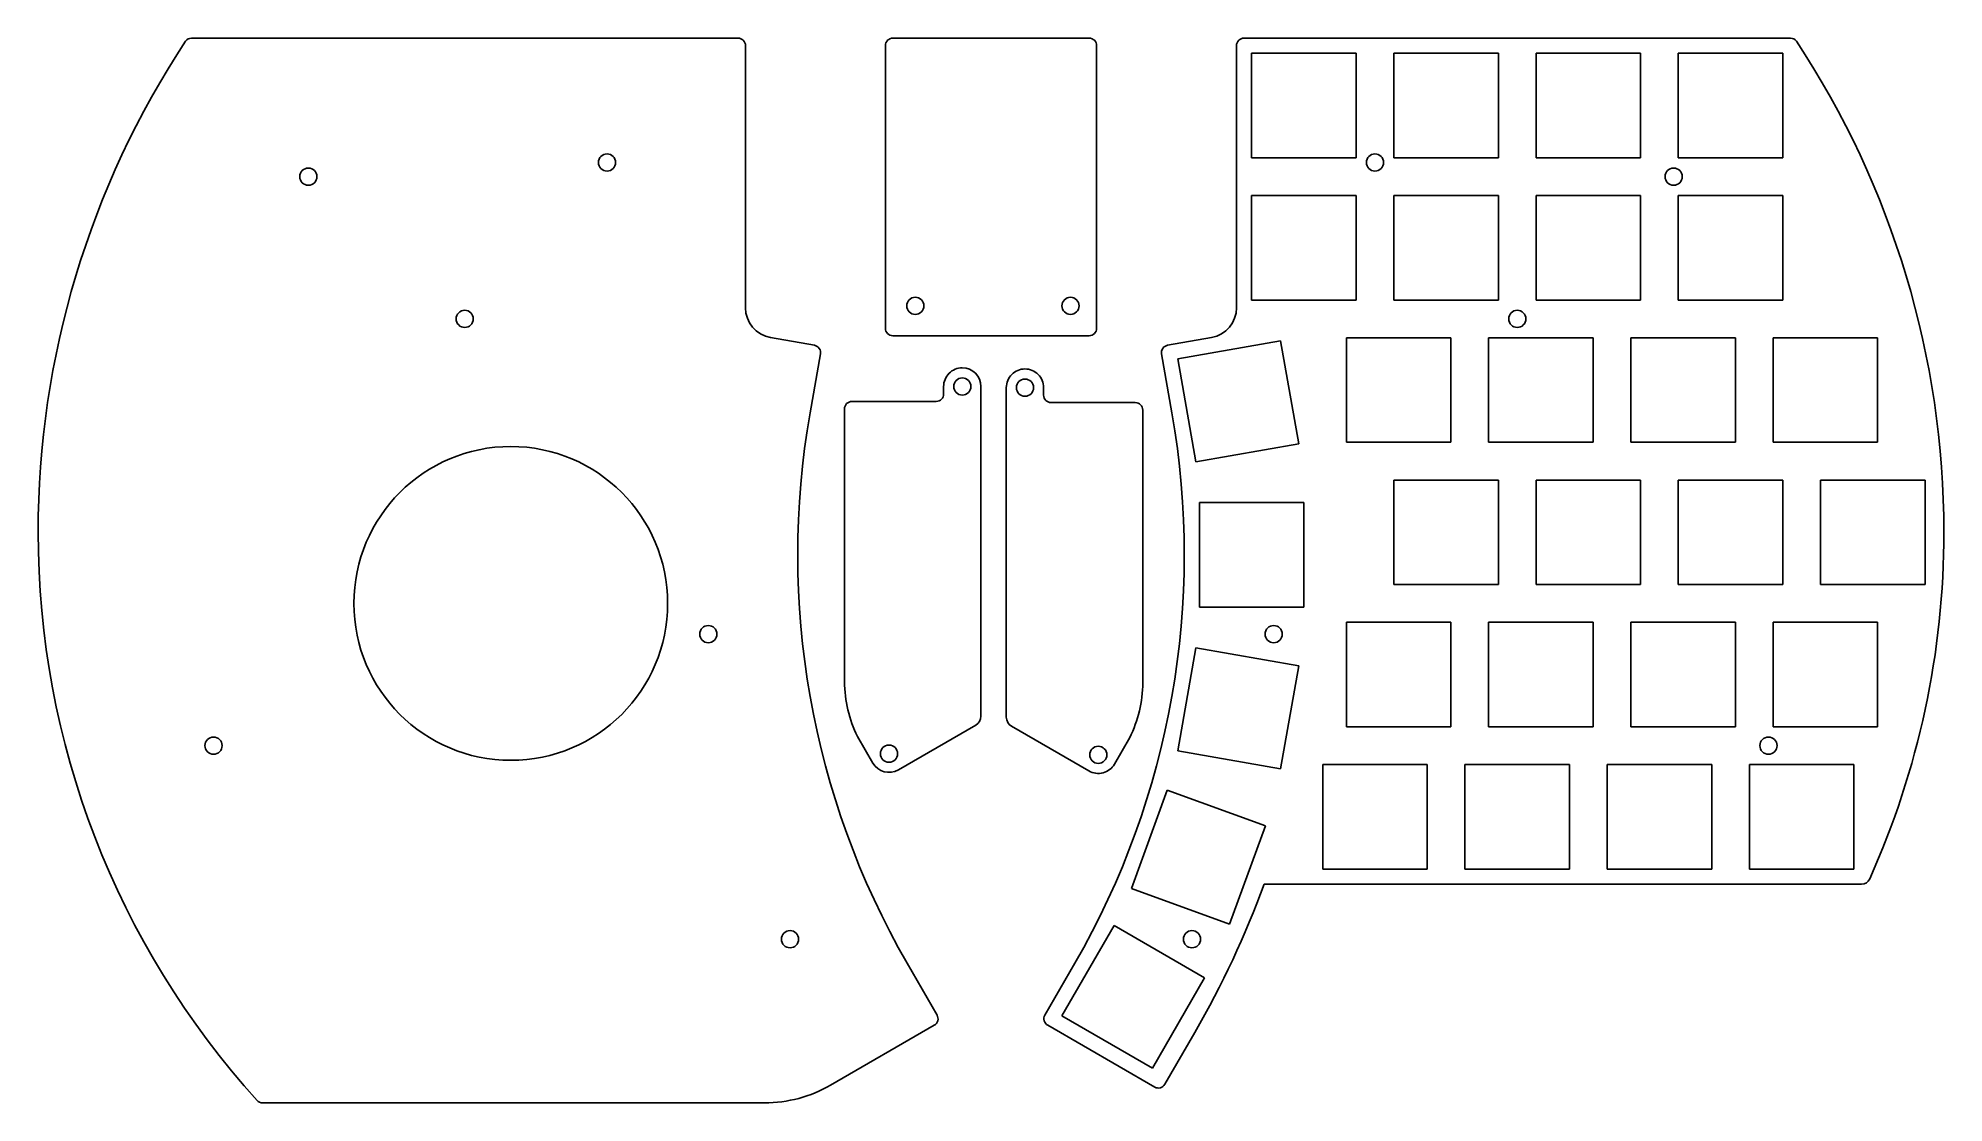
# Model space of a CAD drawing. Extents: x 19 to 274, y -170 to -27.
import ezdxf

# ---------------------------------------------------------------- set-up
doc = ezdxf.new("R2010")
doc.units = 0
for name, color, linetype in [('Solid', 7, 'CONTINUOUS'), ('Solid001', 7, 'CONTINUOUS'), ('Solid002', 7, 'CONTINUOUS'), ('Solid003', 7, 'CONTINUOUS'), ('Solid004', 7, 'CONTINUOUS')]:
    doc.layers.add(name, color=color, linetype=linetype)

msp = doc.modelspace()

# ---------------------------------------------------------------- linework, layer by layer
at = {"layer": 'Solid'}
for p, q in [((180.318, -27.2968), (253.517, -27.2968)), ((180.318, -27.2968, 1.6), (253.517, -27.2968, 1.6)), ((180.318, -27.2968), (180.318, -27.2968, 1.6)), ((180.318, -27.2968), (180.318, -27.2968, 1.6)), ((180.318, -27.2968, 1.6), (253.517, -27.2968, 1.6)), ((180.318, -27.2968), (253.517, -27.2968)), ((253.517, -27.2968), (253.517, -27.2968, 1.6)), ((253.517, -27.2968), (253.517, -27.2968, 1.6)), ((254.317, -27.7168), (254.317, -27.7168, 1.6)), ((254.317, -27.7168), (254.317, -27.7168, 1.6)), ((179.317, -63.3972), (179.318, -28.2968)), ((179.317, -63.3972, 1.6), (179.318, -28.2968, 1.6)), ((179.317, -63.3972, 1.6), (179.318, -28.2968, 1.6)), ((179.317, -63.3972), (179.318, -28.2968)), ((179.318, -28.2968), (179.318, -28.2968, 1.6)), ((179.318, -28.2968), (179.318, -28.2968, 1.6)), ((181.342, -29.322), (195.342, -29.322)), ((181.342, -43.322), (181.342, -29.322)), ((181.342, -29.322, 1.6), (195.342, -29.322, 1.6)), ((181.342, -43.322, 1.6), (181.342, -29.322, 1.6)), ((181.342, -29.322), (181.342, -29.322, 1.6)), ((181.342, -29.322, 1.6), (195.342, -29.322, 1.6)), ((181.342, -29.322), (195.342, -29.322)), ((181.342, -43.322, 1.6), (181.342, -29.322, 1.6)), ((181.342, -29.322), (181.342, -29.322, 1.6)), ((181.342, -43.322), (181.342, -29.322)), ((195.342, -29.322), (195.342, -43.322)), ((195.342, -29.322, 1.6), (195.342, -43.322, 1.6)), ((195.342, -29.322), (195.342, -29.322, 1.6)), ((195.342, -29.322), (195.342, -29.322, 1.6)), ((195.342, -29.322, 1.6), (195.342, -43.322, 1.6)), ((195.342, -29.322), (195.342, -43.322)), ((214.392, -29.322), (200.392, -29.322)), ((200.392, -29.322), (200.392, -43.322)), ((214.392, -29.322, 1.6), (200.392, -29.322, 1.6)), ((200.392, -29.322, 1.6), (200.392, -43.322, 1.6)), ((200.392, -29.322), (200.392, -29.322, 1.6)), ((200.392, -29.322, 1.6), (200.392, -43.322, 1.6)), ((200.392, -29.322), (200.392, -43.322)), ((214.392, -29.322, 1.6), (200.392, -29.322, 1.6)), ((200.392, -29.322), (200.392, -29.322, 1.6)), ((214.392, -29.322), (200.392, -29.322)), ((214.392, -43.322), (214.392, -29.322)), ((214.392, -43.322, 1.6), (214.392, -29.322, 1.6)), ((214.392, -29.322), (214.392, -29.322, 1.6)), ((214.392, -43.322, 1.6), (214.392, -29.322, 1.6)), ((214.392, -29.322), (214.392, -29.322, 1.6)), ((214.392, -43.322), (214.392, -29.322)), ((233.442, -29.322), (219.442, -29.322)), ((219.442, -29.322), (219.442, -43.322)), ((233.442, -29.322, 1.6), (219.442, -29.322, 1.6)), ((219.442, -29.322, 1.6), (219.442, -43.322, 1.6)), ((233.442, -29.322, 1.6), (219.442, -29.322, 1.6)), ((219.442, -29.322), (219.442, -29.322, 1.6)), ((233.442, -29.322), (219.442, -29.322)), ((219.442, -29.322), (219.442, -29.322, 1.6)), ((219.442, -29.322, 1.6), (219.442, -43.322, 1.6)), ((219.442, -29.322), (219.442, -43.322)), ((233.442, -43.322), (233.442, -29.322)), ((233.442, -43.322, 1.6), (233.442, -29.322, 1.6)), ((233.442, -29.322), (233.442, -29.322, 1.6)), ((233.442, -43.322, 1.6), (233.442, -29.322, 1.6)), ((233.442, -29.322), (233.442, -29.322, 1.6)), ((233.442, -43.322), (233.442, -29.322)), ((252.492, -29.322), (238.492, -29.322)), ((238.492, -29.322), (238.492, -43.322)), ((252.492, -29.322, 1.6), (238.492, -29.322, 1.6)), ((238.492, -29.322, 1.6), (238.492, -43.322, 1.6)), ((252.492, -29.322, 1.6), (238.492, -29.322, 1.6)), ((238.492, -29.322), (238.492, -29.322, 1.6)), ((252.492, -29.322), (238.492, -29.322)), ((238.492, -29.322), (238.492, -29.322, 1.6)), ((238.492, -29.322, 1.6), (238.492, -43.322, 1.6)), ((238.492, -29.322), (238.492, -43.322)), ((252.492, -43.322), (252.492, -29.322)), ((252.492, -43.322, 1.6), (252.492, -29.322, 1.6)), ((252.492, -29.322), (252.492, -29.322, 1.6)), ((252.492, -43.322, 1.6), (252.492, -29.322, 1.6)), ((252.492, -29.322), (252.492, -29.322, 1.6)), ((252.492, -43.322), (252.492, -29.322)), ((195.342, -43.322), (181.342, -43.322)), ((195.342, -43.322, 1.6), (181.342, -43.322, 1.6)), ((195.342, -43.322, 1.6), (181.342, -43.322, 1.6)), ((181.342, -43.322), (181.342, -43.322, 1.6)), ((195.342, -43.322), (181.342, -43.322)), ((181.342, -43.322), (181.342, -43.322, 1.6)), ((195.342, -43.322), (195.342, -43.322, 1.6)), ((195.342, -43.322), (195.342, -43.322, 1.6)), ((200.392, -43.322), (214.392, -43.322)), ((200.392, -43.322, 1.6), (214.392, -43.322, 1.6)), ((200.392, -43.322), (200.392, -43.322, 1.6)), ((200.392, -43.322, 1.6), (214.392, -43.322, 1.6)), ((200.392, -43.322), (214.392, -43.322)), ((200.392, -43.322), (200.392, -43.322, 1.6)), ((214.392, -43.322), (214.392, -43.322, 1.6)), ((214.392, -43.322), (214.392, -43.322, 1.6)), ((219.442, -43.322), (233.442, -43.322)), ((219.442, -43.322, 1.6), (233.442, -43.322, 1.6)), ((219.442, -43.322), (219.442, -43.322, 1.6)), ((219.442, -43.322, 1.6), (233.442, -43.322, 1.6)), ((219.442, -43.322), (233.442, -43.322)), ((219.442, -43.322), (219.442, -43.322, 1.6)), ((233.442, -43.322), (233.442, -43.322, 1.6)), ((233.442, -43.322), (233.442, -43.322, 1.6)), ((238.492, -43.322), (252.492, -43.322)), ((238.492, -43.322, 1.6), (252.492, -43.322, 1.6)), ((238.492, -43.322), (238.492, -43.322, 1.6)), ((238.492, -43.322, 1.6), (252.492, -43.322, 1.6)), ((238.492, -43.322), (252.492, -43.322)), ((238.492, -43.322), (238.492, -43.322, 1.6)), ((252.492, -43.322), (252.492, -43.322, 1.6)), ((252.492, -43.322), (252.492, -43.322, 1.6)), ((199.017, -43.947), (199.017, -43.947, 1.6)), ((199.017, -43.947), (199.017, -43.947, 1.6)), ((239.017, -45.847), (239.017, -45.847, 1.6)), ((239.017, -45.847), (239.017, -45.847, 1.6)), ((195.342, -48.372), (181.342, -48.372)), ((181.342, -48.372), (181.342, -62.372)), ((195.342, -48.372, 1.6), (181.342, -48.372, 1.6)), ((181.342, -48.372, 1.6), (181.342, -62.372, 1.6)), ((181.342, -48.372), (181.342, -48.372, 1.6)), ((181.342, -48.372, 1.6), (181.342, -62.372, 1.6)), ((181.342, -48.372), (181.342, -62.372)), ((195.342, -48.372, 1.6), (181.342, -48.372, 1.6)), ((181.342, -48.372), (181.342, -48.372, 1.6)), ((195.342, -48.372), (181.342, -48.372)), ((195.342, -62.372), (195.342, -48.372)), ((195.342, -62.372, 1.6), (195.342, -48.372, 1.6)), ((195.342, -62.372, 1.6), (195.342, -48.372, 1.6)), ((195.342, -48.372), (195.342, -48.372, 1.6)), ((195.342, -62.372), (195.342, -48.372)), ((195.342, -48.372), (195.342, -48.372, 1.6)), ((200.392, -48.372), (214.392, -48.372)), ((200.392, -62.372), (200.392, -48.372)), ((200.392, -48.372, 1.6), (214.392, -48.372, 1.6)), ((200.392, -62.372, 1.6), (200.392, -48.372, 1.6)), ((200.392, -48.372), (200.392, -48.372, 1.6)), ((200.392, -48.372, 1.6), (214.392, -48.372, 1.6)), ((200.392, -48.372), (214.392, -48.372)), ((200.392, -62.372, 1.6), (200.392, -48.372, 1.6)), ((200.392, -48.372), (200.392, -48.372, 1.6)), ((200.392, -62.372), (200.392, -48.372)), ((214.392, -48.372), (214.392, -62.372)), ((214.392, -48.372, 1.6), (214.392, -62.372, 1.6)), ((214.392, -48.372), (214.392, -48.372, 1.6)), ((214.392, -48.372), (214.392, -48.372, 1.6)), ((214.392, -48.372, 1.6), (214.392, -62.372, 1.6)), ((214.392, -48.372), (214.392, -62.372)), ((233.442, -48.372), (219.442, -48.372)), ((219.442, -48.372), (219.442, -62.372)), ((233.442, -48.372, 1.6), (219.442, -48.372, 1.6)), ((219.442, -48.372, 1.6), (219.442, -62.372, 1.6)), ((233.442, -48.372, 1.6), (219.442, -48.372, 1.6)), ((219.442, -48.372), (219.442, -48.372, 1.6)), ((233.442, -48.372), (219.442, -48.372)), ((219.442, -48.372), (219.442, -48.372, 1.6)), ((219.442, -48.372, 1.6), (219.442, -62.372, 1.6)), ((219.442, -48.372), (219.442, -62.372)), ((233.442, -62.372), (233.442, -48.372)), ((233.442, -62.372, 1.6), (233.442, -48.372, 1.6)), ((233.442, -48.372), (233.442, -48.372, 1.6)), ((233.442, -62.372, 1.6), (233.442, -48.372, 1.6)), ((233.442, -48.372), (233.442, -48.372, 1.6)), ((233.442, -62.372), (233.442, -48.372)), ((252.492, -48.372), (238.492, -48.372)), ((238.492, -48.372), (238.492, -62.372)), ((252.492, -48.372, 1.6), (238.492, -48.372, 1.6)), ((238.492, -48.372, 1.6), (238.492, -62.372, 1.6)), ((238.492, -48.372), (238.492, -48.372, 1.6)), ((238.492, -48.372, 1.6), (238.492, -62.372, 1.6)), ((238.492, -48.372), (238.492, -62.372)), ((252.492, -48.372, 1.6), (238.492, -48.372, 1.6)), ((238.492, -48.372), (238.492, -48.372, 1.6)), ((252.492, -48.372), (238.492, -48.372)), ((252.492, -62.372), (252.492, -48.372)), ((252.492, -62.372, 1.6), (252.492, -48.372, 1.6)), ((252.492, -48.372), (252.492, -48.372, 1.6)), ((252.492, -62.372, 1.6), (252.492, -48.372, 1.6)), ((252.492, -48.372), (252.492, -48.372, 1.6)), ((252.492, -62.372), (252.492, -48.372)), ((179.317, -63.3972), (179.317, -63.3972, 1.6)), ((179.317, -63.3972), (179.317, -63.3972, 1.6)), ((181.342, -62.372), (195.342, -62.372)), ((181.342, -62.372, 1.6), (195.342, -62.372, 1.6)), ((181.342, -62.372), (181.342, -62.372, 1.6)), ((181.342, -62.372, 1.6), (195.342, -62.372, 1.6)), ((181.342, -62.372), (195.342, -62.372)), ((181.342, -62.372), (181.342, -62.372, 1.6)), ((195.342, -62.372), (195.342, -62.372, 1.6)), ((195.342, -62.372), (195.342, -62.372, 1.6)), ((214.392, -62.372), (200.392, -62.372)), ((214.392, -62.372, 1.6), (200.392, -62.372, 1.6)), ((214.392, -62.372, 1.6), (200.392, -62.372, 1.6)), ((200.392, -62.372), (200.392, -62.372, 1.6)), ((214.392, -62.372), (200.392, -62.372)), ((200.392, -62.372), (200.392, -62.372, 1.6)), ((214.392, -62.372), (214.392, -62.372, 1.6)), ((214.392, -62.372), (214.392, -62.372, 1.6)), ((219.442, -62.372), (233.442, -62.372)), ((219.442, -62.372, 1.6), (233.442, -62.372, 1.6)), ((219.442, -62.372), (219.442, -62.372, 1.6)), ((219.442, -62.372, 1.6), (233.442, -62.372, 1.6)), ((219.442, -62.372), (233.442, -62.372)), ((219.442, -62.372), (219.442, -62.372, 1.6)), ((233.442, -62.372), (233.442, -62.372, 1.6)), ((233.442, -62.372), (233.442, -62.372, 1.6)), ((238.492, -62.372), (252.492, -62.372)), ((238.492, -62.372, 1.6), (252.492, -62.372, 1.6)), ((238.492, -62.372), (238.492, -62.372, 1.6)), ((238.492, -62.372, 1.6), (252.492, -62.372, 1.6)), ((238.492, -62.372), (252.492, -62.372)), ((238.492, -62.372), (238.492, -62.372, 1.6)), ((252.492, -62.372), (252.492, -62.372, 1.6)), ((252.492, -62.372), (252.492, -62.372, 1.6)), ((218.073, -64.8974), (218.073, -64.8974, 1.6)), ((218.073, -64.8974), (218.073, -64.8974, 1.6)), ((170.081, -68.4366), (175.959, -67.4002)), ((170.081, -68.4366, 1.6), (175.959, -67.4002, 1.6)), ((170.081, -68.4366, 1.6), (175.959, -67.4002, 1.6)), ((170.081, -68.4366), (175.959, -67.4002)), ((170.081, -68.4366), (170.081, -68.4366, 1.6)), ((170.081, -68.4366), (170.081, -68.4366, 1.6)), ((185.229, -67.8218), (171.441, -70.2529)), ((185.229, -67.8218, 1.6), (171.441, -70.2529, 1.6)), ((185.229, -67.8218, 1.6), (171.441, -70.2529, 1.6)), ((185.229, -67.8218), (171.441, -70.2529)), ((175.959, -67.4002), (175.959, -67.4002, 1.6)), ((175.959, -67.4002), (175.959, -67.4002, 1.6)), ((187.66, -81.6091), (185.229, -67.8218)), ((187.66, -81.6091, 1.6), (185.229, -67.8218, 1.6)), ((185.229, -67.8218), (185.229, -67.8218, 1.6)), ((187.66, -81.6091, 1.6), (185.229, -67.8218, 1.6)), ((185.229, -67.8218), (185.229, -67.8218, 1.6)), ((187.66, -81.6091), (185.229, -67.8218)), ((194.042, -67.422), (208.042, -67.422)), ((194.042, -81.422), (194.042, -67.422)), ((194.042, -67.422, 1.6), (208.042, -67.422, 1.6)), ((194.042, -81.422, 1.6), (194.042, -67.422, 1.6)), ((194.042, -67.422), (194.042, -67.422, 1.6)), ((194.042, -67.422, 1.6), (208.042, -67.422, 1.6)), ((194.042, -67.422), (208.042, -67.422)), ((194.042, -81.422, 1.6), (194.042, -67.422, 1.6)), ((194.042, -67.422), (194.042, -67.422, 1.6)), ((194.042, -81.422), (194.042, -67.422)), ((208.042, -67.422), (208.042, -81.422)), ((208.042, -67.422, 1.6), (208.042, -81.422, 1.6)), ((208.042, -67.422), (208.042, -67.422, 1.6)), ((208.042, -67.422), (208.042, -67.422, 1.6)), ((208.042, -67.422, 1.6), (208.042, -81.422, 1.6)), ((208.042, -67.422), (208.042, -81.422)), ((227.092, -67.422), (213.092, -67.422)), ((213.092, -67.422), (213.092, -81.422)), ((227.092, -67.422, 1.6), (213.092, -67.422, 1.6)), ((213.092, -67.422, 1.6), (213.092, -81.422, 1.6)), ((213.092, -67.422), (213.092, -67.422, 1.6)), ((213.092, -67.422, 1.6), (213.092, -81.422, 1.6)), ((213.092, -67.422), (213.092, -81.422)), ((227.092, -67.422, 1.6), (213.092, -67.422, 1.6)), ((213.092, -67.422), (213.092, -67.422, 1.6)), ((227.092, -67.422), (213.092, -67.422)), ((227.092, -81.422), (227.092, -67.422)), ((227.092, -81.422, 1.6), (227.092, -67.422, 1.6)), ((227.092, -67.422), (227.092, -67.422, 1.6)), ((227.092, -81.422, 1.6), (227.092, -67.422, 1.6)), ((227.092, -67.422), (227.092, -67.422, 1.6)), ((227.092, -81.422), (227.092, -67.422)), ((246.142, -67.422), (232.142, -67.422)), ((232.142, -67.422), (232.142, -81.422)), ((246.142, -67.422, 1.6), (232.142, -67.422, 1.6)), ((232.142, -67.422, 1.6), (232.142, -81.422, 1.6)), ((232.142, -67.422), (232.142, -67.422, 1.6)), ((232.142, -67.422, 1.6), (232.142, -81.422, 1.6)), ((232.142, -67.422), (232.142, -81.422)), ((246.142, -67.422, 1.6), (232.142, -67.422, 1.6)), ((232.142, -67.422), (232.142, -67.422, 1.6)), ((246.142, -67.422), (232.142, -67.422)), ((246.142, -81.422), (246.142, -67.422)), ((246.142, -81.422, 1.6), (246.142, -67.422, 1.6)), ((246.142, -67.422), (246.142, -67.422, 1.6)), ((246.142, -81.422, 1.6), (246.142, -67.422, 1.6)), ((246.142, -67.422), (246.142, -67.422, 1.6)), ((246.142, -81.422), (246.142, -67.422)), ((265.192, -67.422), (251.192, -67.422)), ((251.192, -67.422), (251.192, -81.422)), ((265.192, -67.422, 1.6), (251.192, -67.422, 1.6)), ((251.192, -67.422, 1.6), (251.192, -81.422, 1.6)), ((251.192, -67.422), (251.192, -67.422, 1.6)), ((251.192, -67.422, 1.6), (251.192, -81.422, 1.6)), ((251.192, -67.422), (251.192, -81.422)), ((265.192, -67.422, 1.6), (251.192, -67.422, 1.6)), ((251.192, -67.422), (251.192, -67.422, 1.6)), ((265.192, -67.422), (251.192, -67.422)), ((265.192, -81.422), (265.192, -67.422)), ((265.192, -81.422, 1.6), (265.192, -67.422, 1.6)), ((265.192, -81.422, 1.6), (265.192, -67.422, 1.6)), ((265.192, -67.422), (265.192, -67.422, 1.6)), ((265.192, -81.422), (265.192, -67.422)), ((265.192, -67.422), (265.192, -67.422, 1.6)), ((170.663, -77.4962), (169.269, -69.595)), ((170.663, -77.4962, 1.6), (169.269, -69.595, 1.6)), ((170.663, -77.4962, 1.6), (169.269, -69.595, 1.6)), ((169.269, -69.595), (169.269, -69.595, 1.6)), ((170.663, -77.4962), (169.269, -69.595)), ((169.269, -69.595), (169.269, -69.595, 1.6)), ((171.441, -70.2529), (173.872, -84.0402)), ((171.441, -70.2529, 1.6), (173.872, -84.0402, 1.6)), ((171.441, -70.2529), (171.441, -70.2529, 1.6)), ((171.441, -70.2529), (171.441, -70.2529, 1.6)), ((171.441, -70.2529, 1.6), (173.872, -84.0402, 1.6)), ((171.441, -70.2529), (173.872, -84.0402)), ((170.663, -77.4962), (170.663, -77.4962, 1.6)), ((170.663, -77.4962), (170.663, -77.4962, 1.6)), ((173.872, -84.0402), (187.66, -81.6091)), ((173.872, -84.0402, 1.6), (187.66, -81.6091, 1.6)), ((173.872, -84.0402, 1.6), (187.66, -81.6091, 1.6)), ((173.872, -84.0402), (187.66, -81.6091)), ((187.66, -81.6091), (187.66, -81.6091, 1.6)), ((187.66, -81.6091), (187.66, -81.6091, 1.6)), ((208.042, -81.422), (194.042, -81.422)), ((208.042, -81.422, 1.6), (194.042, -81.422, 1.6)), ((208.042, -81.422, 1.6), (194.042, -81.422, 1.6)), ((194.042, -81.422), (194.042, -81.422, 1.6)), ((208.042, -81.422), (194.042, -81.422)), ((194.042, -81.422), (194.042, -81.422, 1.6)), ((208.042, -81.422), (208.042, -81.422, 1.6)), ((208.042, -81.422), (208.042, -81.422, 1.6)), ((213.092, -81.422), (227.092, -81.422)), ((213.092, -81.422, 1.6), (227.092, -81.422, 1.6)), ((213.092, -81.422), (213.092, -81.422, 1.6)), ((213.092, -81.422, 1.6), (227.092, -81.422, 1.6)), ((213.092, -81.422), (227.092, -81.422)), ((213.092, -81.422), (213.092, -81.422, 1.6)), ((227.092, -81.422), (227.092, -81.422, 1.6)), ((227.092, -81.422), (227.092, -81.422, 1.6)), ((232.142, -81.422), (246.142, -81.422)), ((232.142, -81.422, 1.6), (246.142, -81.422, 1.6)), ((232.142, -81.422), (232.142, -81.422, 1.6)), ((232.142, -81.422, 1.6), (246.142, -81.422, 1.6)), ((232.142, -81.422), (246.142, -81.422)), ((232.142, -81.422), (232.142, -81.422, 1.6)), ((246.142, -81.422), (246.142, -81.422, 1.6)), ((246.142, -81.422), (246.142, -81.422, 1.6)), ((251.192, -81.422), (265.192, -81.422)), ((251.192, -81.422, 1.6), (265.192, -81.422, 1.6)), ((251.192, -81.422), (251.192, -81.422, 1.6)), ((251.192, -81.422, 1.6), (265.192, -81.422, 1.6)), ((251.192, -81.422), (265.192, -81.422)), ((251.192, -81.422), (251.192, -81.422, 1.6)), ((265.192, -81.422), (265.192, -81.422, 1.6)), ((265.192, -81.422), (265.192, -81.422, 1.6)), ((173.872, -84.0402), (173.872, -84.0402, 1.6)), ((173.872, -84.0402), (173.872, -84.0402, 1.6)), ((214.392, -86.472), (200.392, -86.472)), ((200.392, -86.472), (200.392, -100.472)), ((214.392, -86.472, 1.6), (200.392, -86.472, 1.6)), ((200.392, -86.472, 1.6), (200.392, -100.472, 1.6)), ((200.392, -86.472), (200.392, -86.472, 1.6)), ((200.392, -86.472, 1.6), (200.392, -100.472, 1.6)), ((200.392, -86.472), (200.392, -100.472)), ((214.392, -86.472, 1.6), (200.392, -86.472, 1.6)), ((200.392, -86.472), (200.392, -86.472, 1.6)), ((214.392, -86.472), (200.392, -86.472)), ((214.392, -100.472), (214.392, -86.472)), ((214.392, -100.472, 1.6), (214.392, -86.472, 1.6)), ((214.392, -100.472, 1.6), (214.392, -86.472, 1.6)), ((214.392, -86.472), (214.392, -86.472, 1.6)), ((214.392, -100.472), (214.392, -86.472)), ((214.392, -86.472), (214.392, -86.472, 1.6)), ((233.442, -86.472), (219.442, -86.472)), ((219.442, -86.472), (219.442, -100.472)), ((233.442, -86.472, 1.6), (219.442, -86.472, 1.6)), ((219.442, -86.472, 1.6), (219.442, -100.472, 1.6)), ((219.442, -86.472), (219.442, -86.472, 1.6)), ((219.442, -86.472, 1.6), (219.442, -100.472, 1.6)), ((219.442, -86.472), (219.442, -100.472)), ((233.442, -86.472, 1.6), (219.442, -86.472, 1.6)), ((219.442, -86.472), (219.442, -86.472, 1.6)), ((233.442, -86.472), (219.442, -86.472)), ((233.442, -100.472), (233.442, -86.472)), ((233.442, -100.472, 1.6), (233.442, -86.472, 1.6)), ((233.442, -86.472), (233.442, -86.472, 1.6)), ((233.442, -100.472, 1.6), (233.442, -86.472, 1.6)), ((233.442, -86.472), (233.442, -86.472, 1.6)), ((233.442, -100.472), (233.442, -86.472)), ((252.492, -86.472), (238.492, -86.472)), ((238.492, -86.472), (238.492, -100.472)), ((252.492, -86.472, 1.6), (238.492, -86.472, 1.6)), ((238.492, -86.472, 1.6), (238.492, -100.472, 1.6)), ((238.492, -86.472), (238.492, -86.472, 1.6)), ((238.492, -86.472, 1.6), (238.492, -100.472, 1.6)), ((238.492, -86.472), (238.492, -100.472)), ((252.492, -86.472, 1.6), (238.492, -86.472, 1.6)), ((238.492, -86.472), (238.492, -86.472, 1.6)), ((252.492, -86.472), (238.492, -86.472)), ((252.492, -100.472), (252.492, -86.472)), ((252.492, -100.472, 1.6), (252.492, -86.472, 1.6)), ((252.492, -100.472, 1.6), (252.492, -86.472, 1.6)), ((252.492, -86.472), (252.492, -86.472, 1.6)), ((252.492, -100.472), (252.492, -86.472)), ((252.492, -86.472), (252.492, -86.472, 1.6)), ((257.542, -86.472), (271.542, -86.472)), ((257.542, -100.472), (257.542, -86.472)), ((257.542, -86.472, 1.6), (271.542, -86.472, 1.6)), ((257.542, -100.472, 1.6), (257.542, -86.472, 1.6)), ((257.542, -100.472, 1.6), (257.542, -86.472, 1.6)), ((257.542, -86.472), (257.542, -86.472, 1.6)), ((257.542, -100.472), (257.542, -86.472)), ((257.542, -86.472), (257.542, -86.472, 1.6)), ((257.542, -86.472, 1.6), (271.542, -86.472, 1.6)), ((257.542, -86.472), (271.542, -86.472)), ((271.542, -86.472), (271.542, -100.472)), ((271.542, -86.472, 1.6), (271.542, -100.472, 1.6)), ((271.542, -86.472), (271.542, -86.472, 1.6)), ((271.542, -86.472), (271.542, -86.472, 1.6)), ((271.542, -86.472, 1.6), (271.542, -100.472, 1.6)), ((271.542, -86.472), (271.542, -100.472)), ((174.349, -89.4905), (188.349, -89.4905)), ((174.349, -103.491), (174.349, -89.4905)), ((174.349, -89.4905, 1.6), (188.349, -89.4905, 1.6)), ((174.349, -103.491, 1.6), (174.349, -89.4905, 1.6)), ((174.349, -103.491, 1.6), (174.349, -89.4905, 1.6)), ((174.349, -89.4905), (174.349, -89.4905, 1.6)), ((174.349, -103.491), (174.349, -89.4905)), ((174.349, -89.4905), (174.349, -89.4905, 1.6)), ((174.349, -89.4905, 1.6), (188.349, -89.4905, 1.6)), ((174.349, -89.4905), (188.349, -89.4905)), ((188.349, -89.4905), (188.349, -103.491)), ((188.349, -89.4905, 1.6), (188.349, -103.491, 1.6)), ((188.349, -89.4905), (188.349, -89.4905, 1.6)), ((188.349, -89.4905, 1.6), (188.349, -103.491, 1.6)), ((188.349, -89.4905), (188.349, -103.491)), ((188.349, -89.4905), (188.349, -89.4905, 1.6)), ((274.067, -93.4719), (274.067, -93.4719, 1.6)), ((274.067, -93.4719), (274.067, -93.4719, 1.6)), ((200.392, -100.472), (214.392, -100.472)), ((200.392, -100.472, 1.6), (214.392, -100.472, 1.6)), ((200.392, -100.472), (200.392, -100.472, 1.6)), ((200.392, -100.472, 1.6), (214.392, -100.472, 1.6)), ((200.392, -100.472), (214.392, -100.472)), ((200.392, -100.472), (200.392, -100.472, 1.6)), ((214.392, -100.472), (214.392, -100.472, 1.6)), ((214.392, -100.472), (214.392, -100.472, 1.6)), ((219.442, -100.472), (233.442, -100.472)), ((219.442, -100.472, 1.6), (233.442, -100.472, 1.6)), ((219.442, -100.472), (219.442, -100.472, 1.6)), ((219.442, -100.472, 1.6), (233.442, -100.472, 1.6)), ((219.442, -100.472), (233.442, -100.472)), ((219.442, -100.472), (219.442, -100.472, 1.6)), ((233.442, -100.472), (233.442, -100.472, 1.6)), ((233.442, -100.472), (233.442, -100.472, 1.6)), ((238.492, -100.472), (252.492, -100.472)), ((238.492, -100.472, 1.6), (252.492, -100.472, 1.6)), ((238.492, -100.472), (238.492, -100.472, 1.6)), ((238.492, -100.472, 1.6), (252.492, -100.472, 1.6)), ((238.492, -100.472), (252.492, -100.472)), ((238.492, -100.472), (238.492, -100.472, 1.6)), ((252.492, -100.472), (252.492, -100.472, 1.6)), ((252.492, -100.472), (252.492, -100.472, 1.6)), ((271.542, -100.472), (257.542, -100.472)), ((271.542, -100.472, 1.6), (257.542, -100.472, 1.6)), ((271.542, -100.472, 1.6), (257.542, -100.472, 1.6)), ((257.542, -100.472), (257.542, -100.472, 1.6)), ((271.542, -100.472), (257.542, -100.472)), ((257.542, -100.472), (257.542, -100.472, 1.6)), ((271.542, -100.472), (271.542, -100.472, 1.6)), ((271.542, -100.472), (271.542, -100.472, 1.6)), ((188.349, -103.491), (174.349, -103.491)), ((188.349, -103.491, 1.6), (174.349, -103.491, 1.6)), ((188.349, -103.491, 1.6), (174.349, -103.491, 1.6)), ((174.349, -103.491), (174.349, -103.491, 1.6)), ((188.349, -103.491), (174.349, -103.491)), ((174.349, -103.491), (174.349, -103.491, 1.6)), ((188.349, -103.491), (188.349, -103.491, 1.6)), ((188.349, -103.491), (188.349, -103.491, 1.6)), ((185.451, -107.108), (185.451, -107.108, 1.6)), ((185.451, -107.108), (185.451, -107.108, 1.6)), ((208.042, -105.522), (194.042, -105.522)), ((194.042, -105.522), (194.042, -119.522)), ((208.042, -105.522, 1.6), (194.042, -105.522, 1.6)), ((194.042, -105.522, 1.6), (194.042, -119.522, 1.6)), ((208.042, -105.522, 1.6), (194.042, -105.522, 1.6)), ((194.042, -105.522), (194.042, -105.522, 1.6)), ((208.042, -105.522), (194.042, -105.522)), ((194.042, -105.522), (194.042, -105.522, 1.6)), ((194.042, -105.522, 1.6), (194.042, -119.522, 1.6)), ((194.042, -105.522), (194.042, -119.522)), ((208.042, -119.522), (208.042, -105.522)), ((208.042, -119.522, 1.6), (208.042, -105.522, 1.6)), ((208.042, -105.522), (208.042, -105.522, 1.6)), ((208.042, -119.522, 1.6), (208.042, -105.522, 1.6)), ((208.042, -105.522), (208.042, -105.522, 1.6)), ((208.042, -119.522), (208.042, -105.522)), ((227.092, -105.522), (213.092, -105.522)), ((213.092, -105.522), (213.092, -119.522)), ((227.092, -105.522, 1.6), (213.092, -105.522, 1.6)), ((213.092, -105.522, 1.6), (213.092, -119.522, 1.6)), ((213.092, -105.522), (213.092, -105.522, 1.6)), ((213.092, -105.522, 1.6), (213.092, -119.522, 1.6)), ((213.092, -105.522), (213.092, -119.522)), ((227.092, -105.522, 1.6), (213.092, -105.522, 1.6)), ((213.092, -105.522), (213.092, -105.522, 1.6)), ((227.092, -105.522), (213.092, -105.522)), ((227.092, -119.522), (227.092, -105.522)), ((227.092, -119.522, 1.6), (227.092, -105.522, 1.6)), ((227.092, -119.522, 1.6), (227.092, -105.522, 1.6)), ((227.092, -105.522), (227.092, -105.522, 1.6)), ((227.092, -119.522), (227.092, -105.522)), ((227.092, -105.522), (227.092, -105.522, 1.6)), ((246.142, -105.522), (232.142, -105.522)), ((232.142, -105.522), (232.142, -119.522)), ((246.142, -105.522, 1.6), (232.142, -105.522, 1.6)), ((232.142, -105.522, 1.6), (232.142, -119.522, 1.6)), ((232.142, -105.522), (232.142, -105.522, 1.6)), ((232.142, -105.522, 1.6), (232.142, -119.522, 1.6)), ((232.142, -105.522), (232.142, -119.522)), ((246.142, -105.522, 1.6), (232.142, -105.522, 1.6)), ((232.142, -105.522), (232.142, -105.522, 1.6)), ((246.142, -105.522), (232.142, -105.522)), ((246.142, -119.522), (246.142, -105.522)), ((246.142, -119.522, 1.6), (246.142, -105.522, 1.6)), ((246.142, -119.522, 1.6), (246.142, -105.522, 1.6)), ((246.142, -105.522), (246.142, -105.522, 1.6)), ((246.142, -119.522), (246.142, -105.522)), ((246.142, -105.522), (246.142, -105.522, 1.6)), ((251.192, -105.522), (265.192, -105.522)), ((251.192, -119.522), (251.192, -105.522)), ((251.192, -105.522, 1.6), (265.192, -105.522, 1.6)), ((251.192, -119.522, 1.6), (251.192, -105.522, 1.6)), ((251.192, -119.522, 1.6), (251.192, -105.522, 1.6)), ((251.192, -105.522), (251.192, -105.522, 1.6)), ((251.192, -119.522), (251.192, -105.522)), ((251.192, -105.522), (251.192, -105.522, 1.6)), ((251.192, -105.522, 1.6), (265.192, -105.522, 1.6)), ((251.192, -105.522), (265.192, -105.522)), ((265.192, -105.522), (265.192, -119.522)), ((265.192, -105.522, 1.6), (265.192, -119.522, 1.6)), ((265.192, -105.522), (265.192, -105.522, 1.6)), ((265.192, -105.522), (265.192, -105.522, 1.6)), ((265.192, -105.522, 1.6), (265.192, -119.522, 1.6)), ((265.192, -105.522), (265.192, -119.522)), ((173.872, -108.94), (171.441, -122.728)), ((173.872, -108.94, 1.6), (171.441, -122.728, 1.6)), ((173.872, -108.94, 1.6), (171.441, -122.728, 1.6)), ((173.872, -108.94), (171.441, -122.728)), ((187.66, -111.371), (173.872, -108.94)), ((187.66, -111.371, 1.6), (173.872, -108.94, 1.6)), ((173.872, -108.94), (173.872, -108.94, 1.6)), ((187.66, -111.371, 1.6), (173.872, -108.94, 1.6)), ((173.872, -108.94), (173.872, -108.94, 1.6)), ((187.66, -111.371), (173.872, -108.94)), ((185.229, -125.159), (187.66, -111.371)), ((185.229, -125.159, 1.6), (187.66, -111.371, 1.6)), ((185.229, -125.159, 1.6), (187.66, -111.371, 1.6)), ((185.229, -125.159), (187.66, -111.371)), ((187.66, -111.371), (187.66, -111.371, 1.6)), ((187.66, -111.371), (187.66, -111.371, 1.6)), ((194.042, -119.522), (208.042, -119.522)), ((194.042, -119.522, 1.6), (208.042, -119.522, 1.6)), ((194.042, -119.522), (194.042, -119.522, 1.6)), ((194.042, -119.522, 1.6), (208.042, -119.522, 1.6)), ((194.042, -119.522), (208.042, -119.522)), ((194.042, -119.522), (194.042, -119.522, 1.6)), ((208.042, -119.522), (208.042, -119.522, 1.6)), ((208.042, -119.522), (208.042, -119.522, 1.6)), ((213.092, -119.522), (227.092, -119.522)), ((213.092, -119.522, 1.6), (227.092, -119.522, 1.6)), ((213.092, -119.522), (213.092, -119.522, 1.6)), ((213.092, -119.522, 1.6), (227.092, -119.522, 1.6)), ((213.092, -119.522), (227.092, -119.522)), ((213.092, -119.522), (213.092, -119.522, 1.6)), ((227.092, -119.522), (227.092, -119.522, 1.6)), ((227.092, -119.522), (227.092, -119.522, 1.6)), ((232.142, -119.522), (246.142, -119.522)), ((232.142, -119.522, 1.6), (246.142, -119.522, 1.6)), ((232.142, -119.522), (232.142, -119.522, 1.6)), ((232.142, -119.522, 1.6), (246.142, -119.522, 1.6)), ((232.142, -119.522), (246.142, -119.522)), ((232.142, -119.522), (232.142, -119.522, 1.6)), ((246.142, -119.522), (246.142, -119.522, 1.6)), ((246.142, -119.522), (246.142, -119.522, 1.6)), ((265.192, -119.522), (251.192, -119.522)), ((265.192, -119.522, 1.6), (251.192, -119.522, 1.6)), ((265.192, -119.522, 1.6), (251.192, -119.522, 1.6)), ((251.192, -119.522), (251.192, -119.522, 1.6)), ((265.192, -119.522), (251.192, -119.522)), ((251.192, -119.522), (251.192, -119.522, 1.6)), ((265.192, -119.522), (265.192, -119.522, 1.6)), ((265.192, -119.522), (265.192, -119.522, 1.6)), ((251.716, -122.047), (251.716, -122.047, 1.6)), ((251.716, -122.047), (251.716, -122.047, 1.6)), ((171.441, -122.728), (185.229, -125.159)), ((171.441, -122.728, 1.6), (185.229, -125.159, 1.6)), ((171.441, -122.728), (171.441, -122.728, 1.6)), ((171.441, -122.728, 1.6), (185.229, -125.159, 1.6)), ((171.441, -122.728), (185.229, -125.159)), ((171.441, -122.728), (171.441, -122.728, 1.6)), ((204.867, -124.572), (190.867, -124.572)), ((190.867, -124.572), (190.867, -138.572)), ((204.867, -124.572, 1.6), (190.867, -124.572, 1.6)), ((190.867, -124.572, 1.6), (190.867, -138.572, 1.6)), ((190.867, -124.572), (190.867, -124.572, 1.6)), ((190.867, -124.572, 1.6), (190.867, -138.572, 1.6)), ((190.867, -124.572), (190.867, -138.572)), ((204.867, -124.572, 1.6), (190.867, -124.572, 1.6)), ((190.867, -124.572), (190.867, -124.572, 1.6)), ((204.867, -124.572), (190.867, -124.572)), ((204.867, -138.572), (204.867, -124.572)), ((204.867, -138.572, 1.6), (204.867, -124.572, 1.6)), ((204.867, -124.572), (204.867, -124.572, 1.6)), ((204.867, -138.572, 1.6), (204.867, -124.572, 1.6)), ((204.867, -124.572), (204.867, -124.572, 1.6)), ((204.867, -138.572), (204.867, -124.572)), ((209.917, -138.572), (209.917, -124.572)), ((209.917, -124.572), (223.917, -124.572)), ((209.917, -138.572, 1.6), (209.917, -124.572, 1.6)), ((209.917, -124.572, 1.6), (223.917, -124.572, 1.6)), ((209.917, -138.572, 1.6), (209.917, -124.572, 1.6)), ((209.917, -124.572), (209.917, -124.572, 1.6)), ((209.917, -138.572), (209.917, -124.572)), ((209.917, -124.572), (209.917, -124.572, 1.6)), ((209.917, -124.572, 1.6), (223.917, -124.572, 1.6)), ((209.917, -124.572), (223.917, -124.572)), ((223.917, -124.572), (223.917, -138.572)), ((223.917, -124.572, 1.6), (223.917, -138.572, 1.6)), ((223.917, -124.572), (223.917, -124.572, 1.6)), ((223.917, -124.572), (223.917, -124.572, 1.6)), ((223.917, -124.572, 1.6), (223.917, -138.572, 1.6)), ((223.917, -124.572), (223.917, -138.572)), ((242.966, -124.572), (228.966, -124.572)), ((228.966, -124.572), (228.966, -138.572)), ((242.966, -124.572, 1.6), (228.966, -124.572, 1.6)), ((228.966, -124.572, 1.6), (228.966, -138.572, 1.6)), ((228.966, -124.572), (228.966, -124.572, 1.6)), ((228.966, -124.572, 1.6), (228.966, -138.572, 1.6)), ((228.966, -124.572), (228.966, -138.572)), ((242.966, -124.572, 1.6), (228.966, -124.572, 1.6)), ((228.966, -124.572), (228.966, -124.572, 1.6)), ((242.966, -124.572), (228.966, -124.572)), ((242.966, -138.572), (242.966, -124.572)), ((242.966, -138.572, 1.6), (242.966, -124.572, 1.6)), ((242.966, -124.572), (242.966, -124.572, 1.6)), ((242.966, -138.572, 1.6), (242.966, -124.572, 1.6)), ((242.966, -124.572), (242.966, -124.572, 1.6)), ((242.966, -138.572), (242.966, -124.572)), ((262.016, -124.572), (248.016, -124.572)), ((248.016, -124.572), (248.016, -138.572)), ((262.016, -124.572, 1.6), (248.016, -124.572, 1.6)), ((248.016, -124.572, 1.6), (248.016, -138.572, 1.6)), ((248.016, -124.572), (248.016, -124.572, 1.6)), ((248.016, -124.572, 1.6), (248.016, -138.572, 1.6)), ((248.016, -124.572), (248.016, -138.572)), ((262.016, -124.572, 1.6), (248.016, -124.572, 1.6)), ((248.016, -124.572), (248.016, -124.572, 1.6)), ((262.016, -124.572), (248.016, -124.572)), ((262.016, -138.572), (262.016, -124.572)), ((262.016, -138.572, 1.6), (262.016, -124.572, 1.6)), ((262.016, -124.572), (262.016, -124.572, 1.6)), ((262.016, -138.572, 1.6), (262.016, -124.572, 1.6)), ((262.016, -124.572), (262.016, -124.572, 1.6)), ((262.016, -138.572), (262.016, -124.572)), ((185.229, -125.159), (185.229, -125.159, 1.6)), ((185.229, -125.159), (185.229, -125.159, 1.6)), ((165.237, -141.168), (170.026, -128.012)), ((165.237, -141.168, 1.6), (170.026, -128.012, 1.6)), ((165.237, -141.168, 1.6), (170.026, -128.012, 1.6)), ((165.237, -141.168), (170.026, -128.012)), ((170.026, -128.012), (183.181, -132.801)), ((170.026, -128.012, 1.6), (183.181, -132.801, 1.6)), ((170.026, -128.012), (170.026, -128.012, 1.6)), ((170.026, -128.012), (170.026, -128.012, 1.6)), ((170.026, -128.012, 1.6), (183.181, -132.801, 1.6)), ((170.026, -128.012), (183.181, -132.801)), ((183.181, -132.801), (178.393, -145.956)), ((183.181, -132.801, 1.6), (178.393, -145.956, 1.6)), ((183.181, -132.801, 1.6), (178.393, -145.956, 1.6)), ((183.181, -132.801), (178.393, -145.956)), ((183.181, -132.801), (183.181, -132.801, 1.6)), ((183.181, -132.801), (183.181, -132.801, 1.6)), ((190.867, -138.572), (204.867, -138.572)), ((190.867, -138.572, 1.6), (204.867, -138.572, 1.6)), ((190.867, -138.572), (190.867, -138.572, 1.6)), ((190.867, -138.572, 1.6), (204.867, -138.572, 1.6)), ((190.867, -138.572), (204.867, -138.572)), ((190.867, -138.572), (190.867, -138.572, 1.6)), ((204.867, -138.572), (204.867, -138.572, 1.6)), ((204.867, -138.572), (204.867, -138.572, 1.6)), ((223.917, -138.572), (209.917, -138.572)), ((223.917, -138.572, 1.6), (209.917, -138.572, 1.6)), ((209.917, -138.572), (209.917, -138.572, 1.6)), ((223.917, -138.572, 1.6), (209.917, -138.572, 1.6)), ((209.917, -138.572), (209.917, -138.572, 1.6)), ((223.917, -138.572), (209.917, -138.572)), ((223.917, -138.572), (223.917, -138.572, 1.6)), ((223.917, -138.572), (223.917, -138.572, 1.6)), ((228.966, -138.572), (242.966, -138.572)), ((228.966, -138.572, 1.6), (242.966, -138.572, 1.6)), ((228.966, -138.572), (228.966, -138.572, 1.6)), ((228.966, -138.572, 1.6), (242.966, -138.572, 1.6)), ((228.966, -138.572), (242.966, -138.572)), ((228.966, -138.572), (228.966, -138.572, 1.6)), ((242.966, -138.572), (242.966, -138.572, 1.6)), ((242.966, -138.572), (242.966, -138.572, 1.6)), ((248.016, -138.572), (262.016, -138.572)), ((248.016, -138.572, 1.6), (262.016, -138.572, 1.6)), ((248.016, -138.572), (248.016, -138.572, 1.6)), ((248.016, -138.572, 1.6), (262.016, -138.572, 1.6)), ((248.016, -138.572), (262.016, -138.572)), ((248.016, -138.572), (248.016, -138.572, 1.6)), ((262.016, -138.572), (262.016, -138.572, 1.6)), ((262.016, -138.572), (262.016, -138.572, 1.6)), ((264.126, -139.888), (264.126, -139.888, 1.6)), ((264.126, -139.888), (264.126, -139.888, 1.6)), ((178.393, -145.956), (165.237, -141.168)), ((178.393, -145.956, 1.6), (165.237, -141.168, 1.6)), ((178.393, -145.956, 1.6), (165.237, -141.168, 1.6)), ((165.237, -141.168), (165.237, -141.168, 1.6)), ((178.393, -145.956), (165.237, -141.168)), ((165.237, -141.168), (165.237, -141.168, 1.6)), ((263.041, -140.599), (183.022, -140.599)), ((263.041, -140.599, 1.6), (183.022, -140.599, 1.6)), ((183.022, -140.599), (183.022, -140.599, 1.6)), ((263.041, -140.599, 1.6), (183.022, -140.599, 1.6)), ((183.022, -140.599), (183.022, -140.599, 1.6)), ((263.041, -140.599), (183.022, -140.599)), ((263.041, -140.599), (263.041, -140.599, 1.6)), ((263.041, -140.599), (263.041, -140.599, 1.6)), ((155.926, -158.251), (162.926, -146.126)), ((155.926, -158.251, 1.6), (162.926, -146.126, 1.6)), ((155.926, -158.251, 1.6), (162.926, -146.126, 1.6)), ((155.926, -158.251), (162.926, -146.126)), ((162.926, -146.126), (175.05, -153.126)), ((162.926, -146.126, 1.6), (175.05, -153.126, 1.6)), ((162.926, -146.126), (162.926, -146.126, 1.6)), ((162.926, -146.126), (162.926, -146.126, 1.6)), ((162.926, -146.126, 1.6), (175.05, -153.126, 1.6)), ((162.926, -146.126), (175.05, -153.126)), ((174.503, -147.97), (174.503, -147.97, 1.6)), ((174.503, -147.97), (174.503, -147.97, 1.6)), ((178.393, -145.956), (178.393, -145.956, 1.6)), ((178.393, -145.956), (178.393, -145.956, 1.6)), ((153.659, -158.126, 1.6), (157.672, -151.176, 1.6)), ((153.659, -158.126), (157.672, -151.176)), ((153.659, -158.126), (157.672, -151.176)), ((153.659, -158.126, 1.6), (157.672, -151.176, 1.6)), ((157.672, -151.176), (157.672, -151.176, 1.6)), ((157.672, -151.176), (157.672, -151.176, 1.6)), ((175.05, -153.126), (168.05, -165.251)), ((175.05, -153.126, 1.6), (168.05, -165.251, 1.6)), ((175.05, -153.126, 1.6), (168.05, -165.251, 1.6)), ((175.05, -153.126), (168.05, -165.251)), ((175.05, -153.126), (175.05, -153.126, 1.6)), ((175.05, -153.126), (175.05, -153.126, 1.6)), ((153.659, -158.126), (153.659, -158.126, 1.6)), ((153.659, -158.126), (153.659, -158.126, 1.6)), ((168.05, -165.251), (155.926, -158.251)), ((168.05, -165.251, 1.6), (155.926, -158.251, 1.6)), ((168.05, -165.251, 1.6), (155.926, -158.251, 1.6)), ((155.926, -158.251), (155.926, -158.251, 1.6)), ((168.05, -165.251), (155.926, -158.251)), ((155.926, -158.251), (155.926, -158.251, 1.6)), ((154.025, -159.492), (154.025, -159.492, 1.6)), ((168.358, -167.767), (154.025, -159.492)), ((168.358, -167.767, 1.6), (154.025, -159.492, 1.6)), ((168.358, -167.767, 1.6), (154.025, -159.492, 1.6)), ((154.025, -159.492), (154.025, -159.492, 1.6)), ((168.358, -167.767), (154.025, -159.492)), ((173.737, -160.45), (169.724, -167.401)), ((173.737, -160.45, 1.6), (169.724, -167.401, 1.6)), ((173.737, -160.45, 1.6), (169.724, -167.401, 1.6)), ((173.737, -160.45), (169.724, -167.401)), ((173.737, -160.45), (173.737, -160.45, 1.6)), ((173.737, -160.45), (173.737, -160.45, 1.6)), ((168.05, -165.251), (168.05, -165.251, 1.6)), ((168.05, -165.251), (168.05, -165.251, 1.6)), ((168.358, -167.767), (168.358, -167.767, 1.6)), ((168.358, -167.767), (168.358, -167.767, 1.6)), ((169.724, -167.401), (169.724, -167.401, 1.6)), ((169.724, -167.401), (169.724, -167.401, 1.6))]:
    msp.add_line(p, q, dxfattribs=at)
for centre in [(197.867, -43.947), (197.867, -43.947), (197.867, -43.947), (197.867, -43.947), (237.867, -45.847), (237.867, -45.847), (237.867, -45.847), (237.867, -45.847), (216.923, -64.8974), (216.923, -64.8974), (216.923, -64.8974), (216.923, -64.8974), (184.301, -107.108), (184.301, -107.108), (184.301, -107.108), (184.301, -107.108), (250.566, -122.047), (250.566, -122.047), (250.566, -122.047), (250.566, -122.047), (173.353, -147.97), (173.353, -147.97), (173.353, -147.97), (173.353, -147.97)]:
    msp.add_circle(centre, 1.15, dxfattribs=at)
for centre, radius, start, end in [((180.318, -28.2968), 1, 90, 179.999), ((180.318, -28.2968, 1.6), 1, 90, 179.999), ((180.318, -28.2968), 1, 90, 179.999), ((180.318, -28.2968, 1.6), 1, 90, 179.999), ((253.517, -28.2687), 0.9719, 34.6005, 89.9991), ((253.517, -28.2687, 1.6), 0.9719, 34.6005, 89.9991), ((253.517, -28.2687), 0.9719, 34.6005, 89.9991), ((253.517, -28.2687, 1.6), 0.9719, 34.6005, 89.9991), ((154.605, -93.5092), 119.462, 0.017914, 33.4179), ((154.605, -93.5092, 1.6), 119.462, 0.017914, 33.4179), ((154.605, -93.5092), 119.462, 0.017914, 33.4179), ((154.605, -93.5092, 1.6), 119.462, 0.017914, 33.4179), ((175.253, -63.3973), 4.0647, -79.9992, 0.000987), ((175.253, -63.3973, 1.6), 4.0647, -79.9992, 0.000987), ((175.253, -63.3973), 4.0647, -79.9992, 0.000987), ((175.253, -63.3973, 1.6), 4.0647, -79.9992, 0.000987), ((170.254, -69.4214), 1, 100.001, -170), ((170.254, -69.4214, 1.6), 1, 100.001, -170), ((170.254, -69.4214), 1, 100.001, -170), ((170.254, -69.4214, 1.6), 1, 100.001, -170), ((62.9511, -96.4894), 109.374, -29.9996, 10.0004), ((62.9511, -96.4894, 1.6), 109.374, -29.9996, 10.0004), ((62.9511, -96.4894), 109.374, -29.9996, 10.0004), ((62.9511, -96.4894, 1.6), 109.374, -29.9996, 10.0004), ((160.841, -93.4948), 113.226, -24.1884, 0.011603), ((160.841, -93.4948, 1.6), 113.226, -24.1884, 0.011603), ((160.841, -93.4948), 113.226, -24.1884, 0.011603), ((160.841, -93.4948, 1.6), 113.226, -24.1884, 0.011603), ((263.041, -139.415), 1.1841, -89.9594, -23.5607), ((263.041, -139.415, 1.6), 1.1841, -89.9594, -23.5607), ((263.041, -139.415), 1.1841, -89.9594, -23.5607), ((263.041, -139.415, 1.6), 1.1841, -89.9594, -23.5607), ((62.599, -96.369), 128.289, -29.9675, -20.1675), ((62.599, -96.369, 1.6), 128.289, -29.9675, -20.1675), ((62.599, -96.369), 128.289, -29.9675, -20.1675), ((62.599, -96.369, 1.6), 128.289, -29.9675, -20.1675), ((154.525, -158.626), 1, 150, -120.001), ((154.525, -158.626, 1.6), 1, 150, -120.001), ((154.525, -158.626), 1, 150, -120.001), ((154.525, -158.626, 1.6), 1, 150, -120.001), ((168.858, -166.901), 1, -119.999, -30.0013), ((168.858, -166.901, 1.6), 1, -119.999, -30.0013), ((168.858, -166.901), 1, -119.999, -30.0013), ((168.858, -166.901, 1.6), 1, -119.999, -30.0013)]:
    msp.add_arc(centre, radius, start, end, dxfattribs=at)
at = {"layer": 'Solid001'}
for p, q in [((133.29, -27.2976), (133.29, -27.2976, 1.6)), ((133.29, -27.2976), (159.58, -27.2989)), ((133.29, -27.2976, 1.6), (159.58, -27.2989, 1.6)), ((133.29, -27.2976), (133.29, -27.2976, 1.6)), ((133.29, -27.2976, 1.6), (159.58, -27.2989, 1.6)), ((133.29, -27.2976), (159.58, -27.2989)), ((159.58, -27.2989), (159.58, -27.2989, 1.6)), ((159.58, -27.2989), (159.58, -27.2989, 1.6)), ((132.29, -66.1518, 1.6), (132.29, -28.2976, 1.6)), ((132.29, -28.2976), (132.29, -28.2976, 1.6)), ((132.29, -66.1518), (132.29, -28.2976)), ((132.29, -28.2976), (132.29, -28.2976, 1.6)), ((132.29, -66.1518), (132.29, -28.2976)), ((132.29, -66.1518, 1.6), (132.29, -28.2976, 1.6)), ((160.58, -28.2989), (160.579, -66.1531)), ((160.58, -28.2989, 1.6), (160.579, -66.1531, 1.6)), ((160.58, -28.2989, 1.6), (160.579, -66.1531, 1.6)), ((160.58, -28.2989), (160.579, -66.1531)), ((160.58, -28.2989), (160.58, -28.2989, 1.6)), ((160.58, -28.2989), (160.58, -28.2989, 1.6)), ((137.44, -63.1516), (137.44, -63.1516, 1.6)), ((137.44, -63.1516), (137.44, -63.1516, 1.6)), ((158.229, -63.1526), (158.229, -63.1526, 1.6)), ((158.229, -63.1526), (158.229, -63.1526, 1.6)), ((132.29, -66.1518), (132.29, -66.1518, 1.6)), ((132.29, -66.1518), (132.29, -66.1518, 1.6)), ((160.579, -66.1531), (160.579, -66.1531, 1.6)), ((160.579, -66.1531), (160.579, -66.1531, 1.6)), ((133.29, -67.1518), (133.29, -67.1518, 1.6)), ((159.579, -67.1531), (133.29, -67.1518)), ((159.579, -67.1531, 1.6), (133.29, -67.1518, 1.6)), ((159.579, -67.1531, 1.6), (133.29, -67.1518, 1.6)), ((133.29, -67.1518), (133.29, -67.1518, 1.6)), ((159.579, -67.1531), (133.29, -67.1518)), ((159.579, -67.1531), (159.579, -67.1531, 1.6)), ((159.579, -67.1531), (159.579, -67.1531, 1.6))]:
    msp.add_line(p, q, dxfattribs=at)
for centre in [(136.29, -63.1516), (136.29, -63.1516), (136.29, -63.1516), (136.29, -63.1516), (157.079, -63.1526), (157.079, -63.1526), (157.079, -63.1526), (157.079, -63.1526)]:
    msp.add_circle(centre, 1.15, dxfattribs=at)
for centre, start, end in [((133.29, -28.2976), 90.0006, 180), ((133.29, -28.2976, 1.6), 90.0006, 180), ((133.29, -28.2976), 90.0006, 180), ((133.29, -28.2976, 1.6), 90.0006, 180), ((159.58, -28.2989), 0.000573, 89.9988), ((159.58, -28.2989, 1.6), 0.000573, 89.9988), ((159.58, -28.2989), 0.000573, 89.9988), ((159.58, -28.2989, 1.6), 0.000573, 89.9988), ((133.29, -66.1518), 180, -90.0005), ((133.29, -66.1518, 1.6), 180, -90.0005), ((133.29, -66.1518), 180, -90.0005), ((133.29, -66.1518, 1.6), 180, -90.0005), ((159.579, -66.1531), -90, -0.001203), ((159.579, -66.1531, 1.6), -90, -0.001203), ((159.579, -66.1531), -90, -0.001203), ((159.579, -66.1531, 1.6), -90, -0.001203)]:
    msp.add_arc(centre, 1, start, end, dxfattribs=at)
at = {"layer": 'Solid002'}
for p, q in [((38.5518, -27.7164), (38.5518, -27.7164, 1.6)), ((38.5518, -27.7164), (38.5518, -27.7164, 1.6)), ((39.3518, -27.2964), (39.3518, -27.2964, 1.6)), ((39.3518, -27.2964, 1.6), (112.551, -27.2964, 1.6)), ((39.3518, -27.2964), (112.551, -27.2964)), ((39.3518, -27.2964), (112.551, -27.2964)), ((39.3518, -27.2964, 1.6), (112.551, -27.2964, 1.6)), ((39.3518, -27.2964), (39.3518, -27.2964, 1.6)), ((112.551, -27.2964), (112.551, -27.2964, 1.6)), ((112.551, -27.2964), (112.551, -27.2964, 1.6)), ((113.551, -28.2964), (113.551, -28.2964, 1.6)), ((113.551, -28.2964), (113.551, -28.2964, 1.6)), ((113.551, -28.2964, 1.6), (113.551, -63.3968, 1.6)), ((113.551, -28.2964), (113.551, -63.3968)), ((113.551, -28.2964), (113.551, -63.3968)), ((113.551, -28.2964, 1.6), (113.551, -63.3968, 1.6)), ((56.1517, -45.8466), (56.1517, -45.8466, 1.6)), ((56.1517, -45.8466), (56.1517, -45.8466, 1.6)), ((96.1517, -43.9466), (96.1517, -43.9466, 1.6)), ((96.1517, -43.9466), (96.1517, -43.9466, 1.6)), ((113.551, -63.3968), (113.551, -63.3968, 1.6)), ((113.551, -63.3968), (113.551, -63.3968, 1.6)), ((77.0953, -64.897), (77.0953, -64.897, 1.6)), ((77.0953, -64.897), (77.0953, -64.897, 1.6)), ((116.91, -67.3998), (122.788, -68.4362)), ((116.91, -67.3998, 1.6), (122.788, -68.4362, 1.6)), ((116.91, -67.3998), (116.91, -67.3998, 1.6)), ((116.91, -67.3998), (116.91, -67.3998, 1.6)), ((116.91, -67.3998, 1.6), (122.788, -68.4362, 1.6)), ((116.91, -67.3998), (122.788, -68.4362)), ((122.788, -68.4361), (122.788, -68.4361, 1.6)), ((122.788, -68.4361), (122.788, -68.4361, 1.6)), ((123.599, -69.5946), (122.206, -77.4957)), ((123.599, -69.5946, 1.6), (122.206, -77.4957, 1.6)), ((123.599, -69.5946, 1.6), (122.206, -77.4957, 1.6)), ((123.599, -69.5946), (122.206, -77.4957)), ((123.599, -69.5946), (123.599, -69.5946, 1.6)), ((123.599, -69.5946), (123.599, -69.5946, 1.6)), ((122.206, -77.4957), (122.206, -77.4957, 1.6)), ((122.206, -77.4957), (122.206, -77.4957, 1.6)), ((18.8019, -93.4715), (18.8019, -93.4715, 1.6)), ((18.8019, -93.4715), (18.8019, -93.4715, 1.6)), ((103.121, -102.997), (103.121, -102.997, 1.6)), ((103.121, -102.997), (103.121, -102.997, 1.6)), ((109.717, -107.108), (109.717, -107.108, 1.6)), ((109.717, -107.108), (109.717, -107.108, 1.6)), ((43.4527, -122.047), (43.4527, -122.047, 1.6)), ((43.4527, -122.047), (43.4527, -122.047, 1.6)), ((120.665, -147.97), (120.665, -147.97, 1.6)), ((120.665, -147.97), (120.665, -147.97, 1.6)), ((135.197, -151.175), (139.209, -158.125)), ((135.197, -151.175, 1.6), (139.209, -158.125, 1.6)), ((135.197, -151.175), (135.197, -151.175, 1.6)), ((135.197, -151.175), (135.197, -151.175, 1.6)), ((135.197, -151.175, 1.6), (139.209, -158.125, 1.6)), ((135.197, -151.175), (139.209, -158.125)), ((139.209, -158.125), (139.209, -158.125, 1.6)), ((139.209, -158.125), (139.209, -158.125, 1.6)), ((138.843, -159.491), (124.943, -167.516)), ((138.843, -159.491, 1.6), (124.943, -167.516, 1.6)), ((138.843, -159.491, 1.6), (124.943, -167.516, 1.6)), ((138.843, -159.491), (124.943, -167.516)), ((138.843, -159.491), (138.843, -159.491, 1.6)), ((138.843, -159.491), (138.843, -159.491, 1.6)), ((124.944, -167.516), (124.944, -167.516, 1.6)), ((124.944, -167.516), (124.944, -167.516, 1.6)), ((48.1318, -169.556), (48.1318, -169.556, 1.6)), ((48.1318, -169.556), (48.1318, -169.556, 1.6)), ((116.1, -169.886), (48.8778, -169.885)), ((116.1, -169.886, 1.6), (48.8778, -169.885, 1.6)), ((48.8778, -169.885), (48.8778, -169.885, 1.6)), ((116.1, -169.886, 1.6), (48.8778, -169.885, 1.6)), ((48.8778, -169.885), (48.8778, -169.885, 1.6)), ((116.1, -169.886), (48.8778, -169.885)), ((116.1, -169.886), (116.1, -169.886, 1.6)), ((116.1, -169.886), (116.1, -169.886, 1.6))]:
    msp.add_line(p, q, dxfattribs=at)
for centre, radius in [((95.0017, -43.9466), 1.15), ((95.0017, -43.9466), 1.15), ((95.0017, -43.9466), 1.15), ((95.0017, -43.9466), 1.15), ((55.0017, -45.8466), 1.15), ((55.0017, -45.8466), 1.15), ((55.0017, -45.8466), 1.15), ((55.0017, -45.8466), 1.15), ((75.9453, -64.897), 1.15), ((75.9453, -64.897), 1.15), ((75.9453, -64.897), 1.15), ((75.9453, -64.897), 1.15), ((82.1102, -102.997), 21.0104), ((82.1102, -102.997), 21.0104), ((82.1102, -102.997), 21.0104), ((82.1102, -102.997), 21.0104), ((108.567, -107.108), 1.15), ((108.567, -107.108), 1.15), ((108.567, -107.108), 1.15), ((108.567, -107.108), 1.15), ((42.3027, -122.047), 1.15), ((42.3027, -122.047), 1.15), ((42.3027, -122.047), 1.15), ((42.3027, -122.047), 1.15), ((119.515, -147.97), 1.15), ((119.515, -147.97), 1.15), ((119.515, -147.97), 1.15), ((119.515, -147.97), 1.15)]:
    msp.add_circle(centre, radius, dxfattribs=at)
for centre, radius, start, end in [((138.263, -93.5088), 119.462, 146.582, 179.982), ((138.263, -93.5088, 1.6), 119.462, 146.582, 179.982), ((138.263, -93.5088), 119.462, 146.582, 179.982), ((138.263, -93.5088, 1.6), 119.462, 146.582, 179.982), ((39.3518, -28.2683), 0.9719, 89.9988, 145.4), ((39.3518, -28.2683, 1.6), 0.9719, 89.9988, 145.4), ((39.3518, -28.2683), 0.9719, 89.9988, 145.4), ((39.3518, -28.2683, 1.6), 0.9719, 89.9988, 145.4), ((112.551, -28.2964), 1, 0.000573, 90.0005), ((112.551, -28.2964, 1.6), 1, 0.000573, 90.0005), ((112.551, -28.2964), 1, 0.000573, 90.0005), ((112.551, -28.2964, 1.6), 1, 0.000573, 90.0005), ((117.616, -63.3968), 4.0648, -179.999, -100.002), ((117.616, -63.3968, 1.6), 4.0648, -179.999, -100.002), ((117.616, -63.3968), 4.0648, -179.999, -100.002), ((117.616, -63.3968, 1.6), 4.0648, -179.999, -100.002), ((122.614, -69.421), 1, -10.0003, 80.0002), ((122.614, -69.421, 1.6), 1, -10.0003, 80.0002), ((122.614, -69.421), 1, -10.0003, 80.0002), ((122.614, -69.421, 1.6), 1, -10.0003, 80.0002), ((229.914, -96.4897), 109.37, 169.999, -150), ((229.914, -96.4897, 1.6), 109.37, 169.999, -150), ((229.914, -96.4897), 109.37, 169.999, -150), ((229.914, -96.4897, 1.6), 109.37, 169.999, -150), ((132.14, -93.4764), 113.339, 179.998, -137.835), ((132.14, -93.4764, 1.6), 113.339, 179.998, -137.835), ((132.14, -93.4764), 113.339, 179.998, -137.835), ((132.14, -93.4764, 1.6), 113.339, 179.998, -137.835), ((138.343, -158.625), 1, -60.0001, 30.0004), ((138.343, -158.625, 1.6), 1, -60.0001, 30.0004), ((138.343, -158.625), 1, -60.0001, 30.0004), ((138.343, -158.625, 1.6), 1, -60.0001, 30.0004), ((116.1, -152.199), 17.6865, -89.9999, -60.0002), ((116.1, -152.199, 1.6), 17.6865, -89.9999, -60.0002), ((116.1, -152.199), 17.6865, -89.9999, -60.0002), ((116.1, -152.199, 1.6), 17.6865, -89.9999, -60.0002), ((48.8778, -168.875), 1.0102, -137.598, -89.9986), ((48.8778, -168.875, 1.6), 1.0102, -137.598, -89.9986), ((48.8778, -168.875), 1.0102, -137.598, -89.9986), ((48.8778, -168.875, 1.6), 1.0102, -137.598, -89.9986)]:
    msp.add_arc(centre, radius, start, end, dxfattribs=at)
at = {"layer": 'Solid003'}
for p, q in [((142.589, -71.4529), (142.589, -71.4529, 1.6)), ((142.589, -71.4529), (142.589, -71.4529, 1.6)), ((140.089, -74.953, 1.6), (140.089, -73.9531, 1.6)), ((140.089, -73.9531), (140.089, -73.9531, 1.6)), ((140.089, -74.953), (140.089, -73.9531)), ((140.089, -73.9531), (140.089, -73.9531, 1.6)), ((140.089, -74.953), (140.089, -73.9531)), ((140.089, -74.953, 1.6), (140.089, -73.9531, 1.6)), ((143.739, -73.9531), (143.739, -73.9531, 1.6)), ((143.739, -73.9531), (143.739, -73.9531, 1.6)), ((145.089, -73.9529), (145.089, -118.098)), ((145.089, -73.9529, 1.6), (145.089, -118.098, 1.6)), ((145.089, -73.9529), (145.089, -73.9529, 1.6)), ((145.089, -73.9529), (145.089, -73.9529, 1.6)), ((145.089, -73.9529, 1.6), (145.089, -118.098, 1.6)), ((145.089, -73.9529), (145.089, -118.098)), ((127.808, -75.9528), (139.089, -75.953)), ((127.808, -75.9528, 1.6), (139.089, -75.953, 1.6)), ((127.808, -75.9528), (127.808, -75.9528, 1.6)), ((127.808, -75.9528, 1.6), (139.089, -75.953, 1.6)), ((127.808, -75.9528), (139.089, -75.953)), ((127.808, -75.9528), (127.808, -75.9528, 1.6)), ((139.089, -75.953), (139.089, -75.953, 1.6)), ((139.089, -75.953), (139.089, -75.953, 1.6)), ((140.089, -74.953), (140.089, -74.953, 1.6)), ((140.089, -74.953), (140.089, -74.953, 1.6)), ((126.808, -113.493), (126.808, -76.9528)), ((126.808, -113.493, 1.6), (126.808, -76.9528, 1.6)), ((126.808, -76.9528), (126.808, -76.9528, 1.6)), ((126.808, -113.493, 1.6), (126.808, -76.9528, 1.6)), ((126.808, -76.9528), (126.808, -76.9528, 1.6)), ((126.808, -113.493), (126.808, -76.9528)), ((126.808, -113.493), (126.808, -113.493, 1.6)), ((126.808, -113.493), (126.808, -113.493, 1.6)), ((144.396, -119.298), (134.022, -125.287)), ((144.396, -119.298, 1.6), (134.022, -125.287, 1.6)), ((144.396, -119.298, 1.6), (134.022, -125.287, 1.6)), ((144.396, -119.298), (134.022, -125.287)), ((144.396, -119.298), (144.396, -119.298, 1.6)), ((144.396, -119.298), (144.396, -119.298, 1.6)), ((145.089, -118.098), (145.089, -118.098, 1.6)), ((145.089, -118.098), (145.089, -118.098, 1.6)), ((130.607, -124.372), (128.555, -120.818)), ((130.607, -124.372, 1.6), (128.555, -120.818, 1.6)), ((128.555, -120.818), (128.555, -120.818, 1.6)), ((130.607, -124.372, 1.6), (128.555, -120.818, 1.6)), ((128.555, -120.818), (128.555, -120.818, 1.6)), ((130.607, -124.372), (128.555, -120.818)), ((130.607, -124.372), (130.607, -124.372, 1.6)), ((130.607, -124.372), (130.607, -124.372, 1.6)), ((133.922, -123.122), (133.922, -123.122, 1.6)), ((133.922, -123.122), (133.922, -123.122, 1.6)), ((134.022, -125.287), (134.022, -125.287, 1.6)), ((134.022, -125.287), (134.022, -125.287, 1.6))]:
    msp.add_line(p, q, dxfattribs=at)
for centre in [(142.589, -73.9531), (142.589, -73.9531), (142.589, -73.9531), (142.589, -73.9531), (132.772, -123.122), (132.772, -123.122), (132.772, -123.122), (132.772, -123.122)]:
    msp.add_circle(centre, 1.15, dxfattribs=at)
for centre, radius, start, end in [((142.589, -73.9529), 2.5, 90, -179.997), ((142.589, -73.9529, 1.6), 2.5, 90, -179.997), ((142.589, -73.9529), 2.5, 90, -179.997), ((142.589, -73.9529, 1.6), 2.5, 90, -179.997), ((142.589, -73.953), 2.5001, 0.001604, 90.0016), ((142.589, -73.953, 1.6), 2.5001, 0.001604, 90.0016), ((142.589, -73.953), 2.5001, 0.001604, 90.0016), ((142.589, -73.953, 1.6), 2.5001, 0.001604, 90.0016), ((127.808, -76.9528), 1, 90, 180), ((127.808, -76.9528, 1.6), 1, 90, 180), ((127.808, -76.9528), 1, 90, 180), ((127.808, -76.9528, 1.6), 1, 90, 180), ((139.089, -74.953), 1, -89.9989, -0.001146), ((139.089, -74.953, 1.6), 1, -89.9989, -0.001146), ((139.089, -74.953), 1, -89.9989, -0.001146), ((139.089, -74.953, 1.6), 1, -89.9989, -0.001146), ((143.582, -113.363), 16.7746, -179.556, -153.617), ((143.582, -113.363, 1.6), 16.7746, -179.556, -153.617), ((143.582, -113.363), 16.7746, -179.556, -153.617), ((143.582, -113.363, 1.6), 16.7746, -179.556, -153.617), ((143.703, -118.098), 1.3856, -60, 0), ((143.703, -118.098, 1.6), 1.3856, -60, 0), ((143.703, -118.098), 1.3856, -60, 0), ((143.703, -118.098, 1.6), 1.3856, -60, 0), ((132.772, -123.122), 2.5001, -149.998, -59.9985), ((132.772, -123.122, 1.6), 2.5001, -149.998, -59.9985), ((132.772, -123.122), 2.5001, -149.998, -59.9985), ((132.772, -123.122, 1.6), 2.5001, -149.998, -59.9985)]:
    msp.add_arc(centre, radius, start, end, dxfattribs=at)
at = {"layer": 'Solid004'}
for p, q in [((150.985, -71.6018), (150.985, -71.6018, 1.6)), ((150.985, -71.6018), (150.985, -71.6018, 1.6)), ((148.485, -118.247), (148.485, -74.1018)), ((148.485, -118.247, 1.6), (148.485, -74.1018, 1.6)), ((148.485, -118.247, 1.6), (148.485, -74.1018, 1.6)), ((148.485, -74.1018), (148.485, -74.1018, 1.6)), ((148.485, -118.247), (148.485, -74.1018)), ((148.485, -74.1018), (148.485, -74.1018, 1.6)), ((152.135, -74.102), (152.135, -74.102, 1.6)), ((152.135, -74.102), (152.135, -74.102, 1.6)), ((153.485, -74.102), (153.485, -75.1019)), ((153.485, -74.102, 1.6), (153.485, -75.1019, 1.6)), ((153.485, -74.102), (153.485, -74.102, 1.6)), ((153.485, -74.102, 1.6), (153.485, -75.1019, 1.6)), ((153.485, -74.102), (153.485, -75.1019)), ((153.485, -74.102), (153.485, -74.102, 1.6)), ((153.485, -75.1019), (153.485, -75.1019, 1.6)), ((153.485, -75.1019), (153.485, -75.1019, 1.6)), ((154.485, -76.1019), (165.766, -76.1017)), ((154.485, -76.1019, 1.6), (165.766, -76.1017, 1.6)), ((154.485, -76.1019, 1.6), (165.766, -76.1017, 1.6)), ((154.485, -76.1019), (165.766, -76.1017)), ((154.485, -76.1019), (154.485, -76.1019, 1.6)), ((154.485, -76.1019), (154.485, -76.1019, 1.6)), ((165.766, -76.1017), (165.766, -76.1017, 1.6)), ((165.766, -76.1017), (165.766, -76.1017, 1.6)), ((166.766, -77.1017), (166.766, -77.1017, 1.6)), ((166.766, -77.1017, 1.6), (166.766, -113.642, 1.6)), ((166.766, -77.1017), (166.766, -113.642)), ((166.766, -77.1017), (166.766, -113.642)), ((166.766, -77.1017, 1.6), (166.766, -113.642, 1.6)), ((166.766, -77.1017), (166.766, -77.1017, 1.6)), ((166.766, -113.642), (166.766, -113.642, 1.6)), ((166.766, -113.642), (166.766, -113.642, 1.6)), ((148.485, -118.247), (148.485, -118.247, 1.6)), ((148.485, -118.247), (148.485, -118.247, 1.6)), ((159.552, -125.436), (149.178, -119.447)), ((159.552, -125.436, 1.6), (149.178, -119.447, 1.6)), ((159.552, -125.436, 1.6), (149.178, -119.447, 1.6)), ((149.178, -119.447), (149.178, -119.447, 1.6)), ((159.552, -125.436), (149.178, -119.447)), ((149.178, -119.447), (149.178, -119.447, 1.6)), ((165.019, -120.966, 1.6), (162.967, -124.521, 1.6)), ((165.019, -120.966), (162.967, -124.521)), ((165.019, -120.966), (162.967, -124.521)), ((165.019, -120.966, 1.6), (162.967, -124.521, 1.6)), ((165.019, -120.966), (165.019, -120.966, 1.6)), ((165.019, -120.966), (165.019, -120.966, 1.6)), ((161.951, -123.271), (161.951, -123.271, 1.6)), ((161.951, -123.271), (161.951, -123.271, 1.6)), ((162.967, -124.521), (162.967, -124.521, 1.6)), ((162.967, -124.521), (162.967, -124.521, 1.6)), ((159.552, -125.436), (159.552, -125.436, 1.6)), ((159.552, -125.436), (159.552, -125.436, 1.6))]:
    msp.add_line(p, q, dxfattribs=at)
for centre in [(150.985, -74.102), (150.985, -74.102), (150.985, -74.102), (150.985, -74.102), (160.801, -123.271), (160.801, -123.271), (160.801, -123.271), (160.801, -123.271)]:
    msp.add_circle(centre, 1.15, dxfattribs=at)
for centre, radius, start, end in [((150.985, -74.1019), 2.5001, 89.9984, 179.999), ((150.985, -74.1019, 1.6), 2.5001, 89.9984, 179.999), ((150.985, -74.1019), 2.5001, 89.9984, 179.999), ((150.985, -74.1019, 1.6), 2.5001, 89.9984, 179.999), ((150.985, -74.1018), 2.5, -0.003438, 90), ((150.985, -74.1018, 1.6), 2.5, -0.003438, 90), ((150.985, -74.1018), 2.5, -0.003438, 90), ((150.985, -74.1018, 1.6), 2.5, -0.003438, 90), ((154.485, -75.1019), 1, -179.999, -90), ((154.485, -75.1019, 1.6), 1, -179.999, -90), ((154.485, -75.1019), 1, -179.999, -90), ((154.485, -75.1019, 1.6), 1, -179.999, -90), ((165.766, -77.1017), 1, 0.001146, 89.9994), ((165.766, -77.1017, 1.6), 1, 0.001146, 89.9994), ((165.766, -77.1017), 1, 0.001146, 89.9994), ((165.766, -77.1017, 1.6), 1, 0.001146, 89.9994), ((149.992, -113.512), 16.7742, -26.3834, -0.443682), ((149.992, -113.512, 1.6), 16.7742, -26.3834, -0.443682), ((149.992, -113.512), 16.7742, -26.3834, -0.443682), ((149.992, -113.512, 1.6), 16.7742, -26.3834, -0.443682), ((149.871, -118.247), 1.3856, 180, -120), ((149.871, -118.247, 1.6), 1.3856, 180, -120), ((149.871, -118.247), 1.3856, 180, -120), ((149.871, -118.247, 1.6), 1.3856, 180, -120), ((160.802, -123.271), 2.5001, -120.002, -30.0016), ((160.802, -123.271, 1.6), 2.5001, -120.002, -30.0016), ((160.802, -123.271), 2.5001, -120.002, -30.0016), ((160.802, -123.271, 1.6), 2.5001, -120.002, -30.0016)]:
    msp.add_arc(centre, radius, start, end, dxfattribs=at)

doc.saveas('drawing.dxf')
